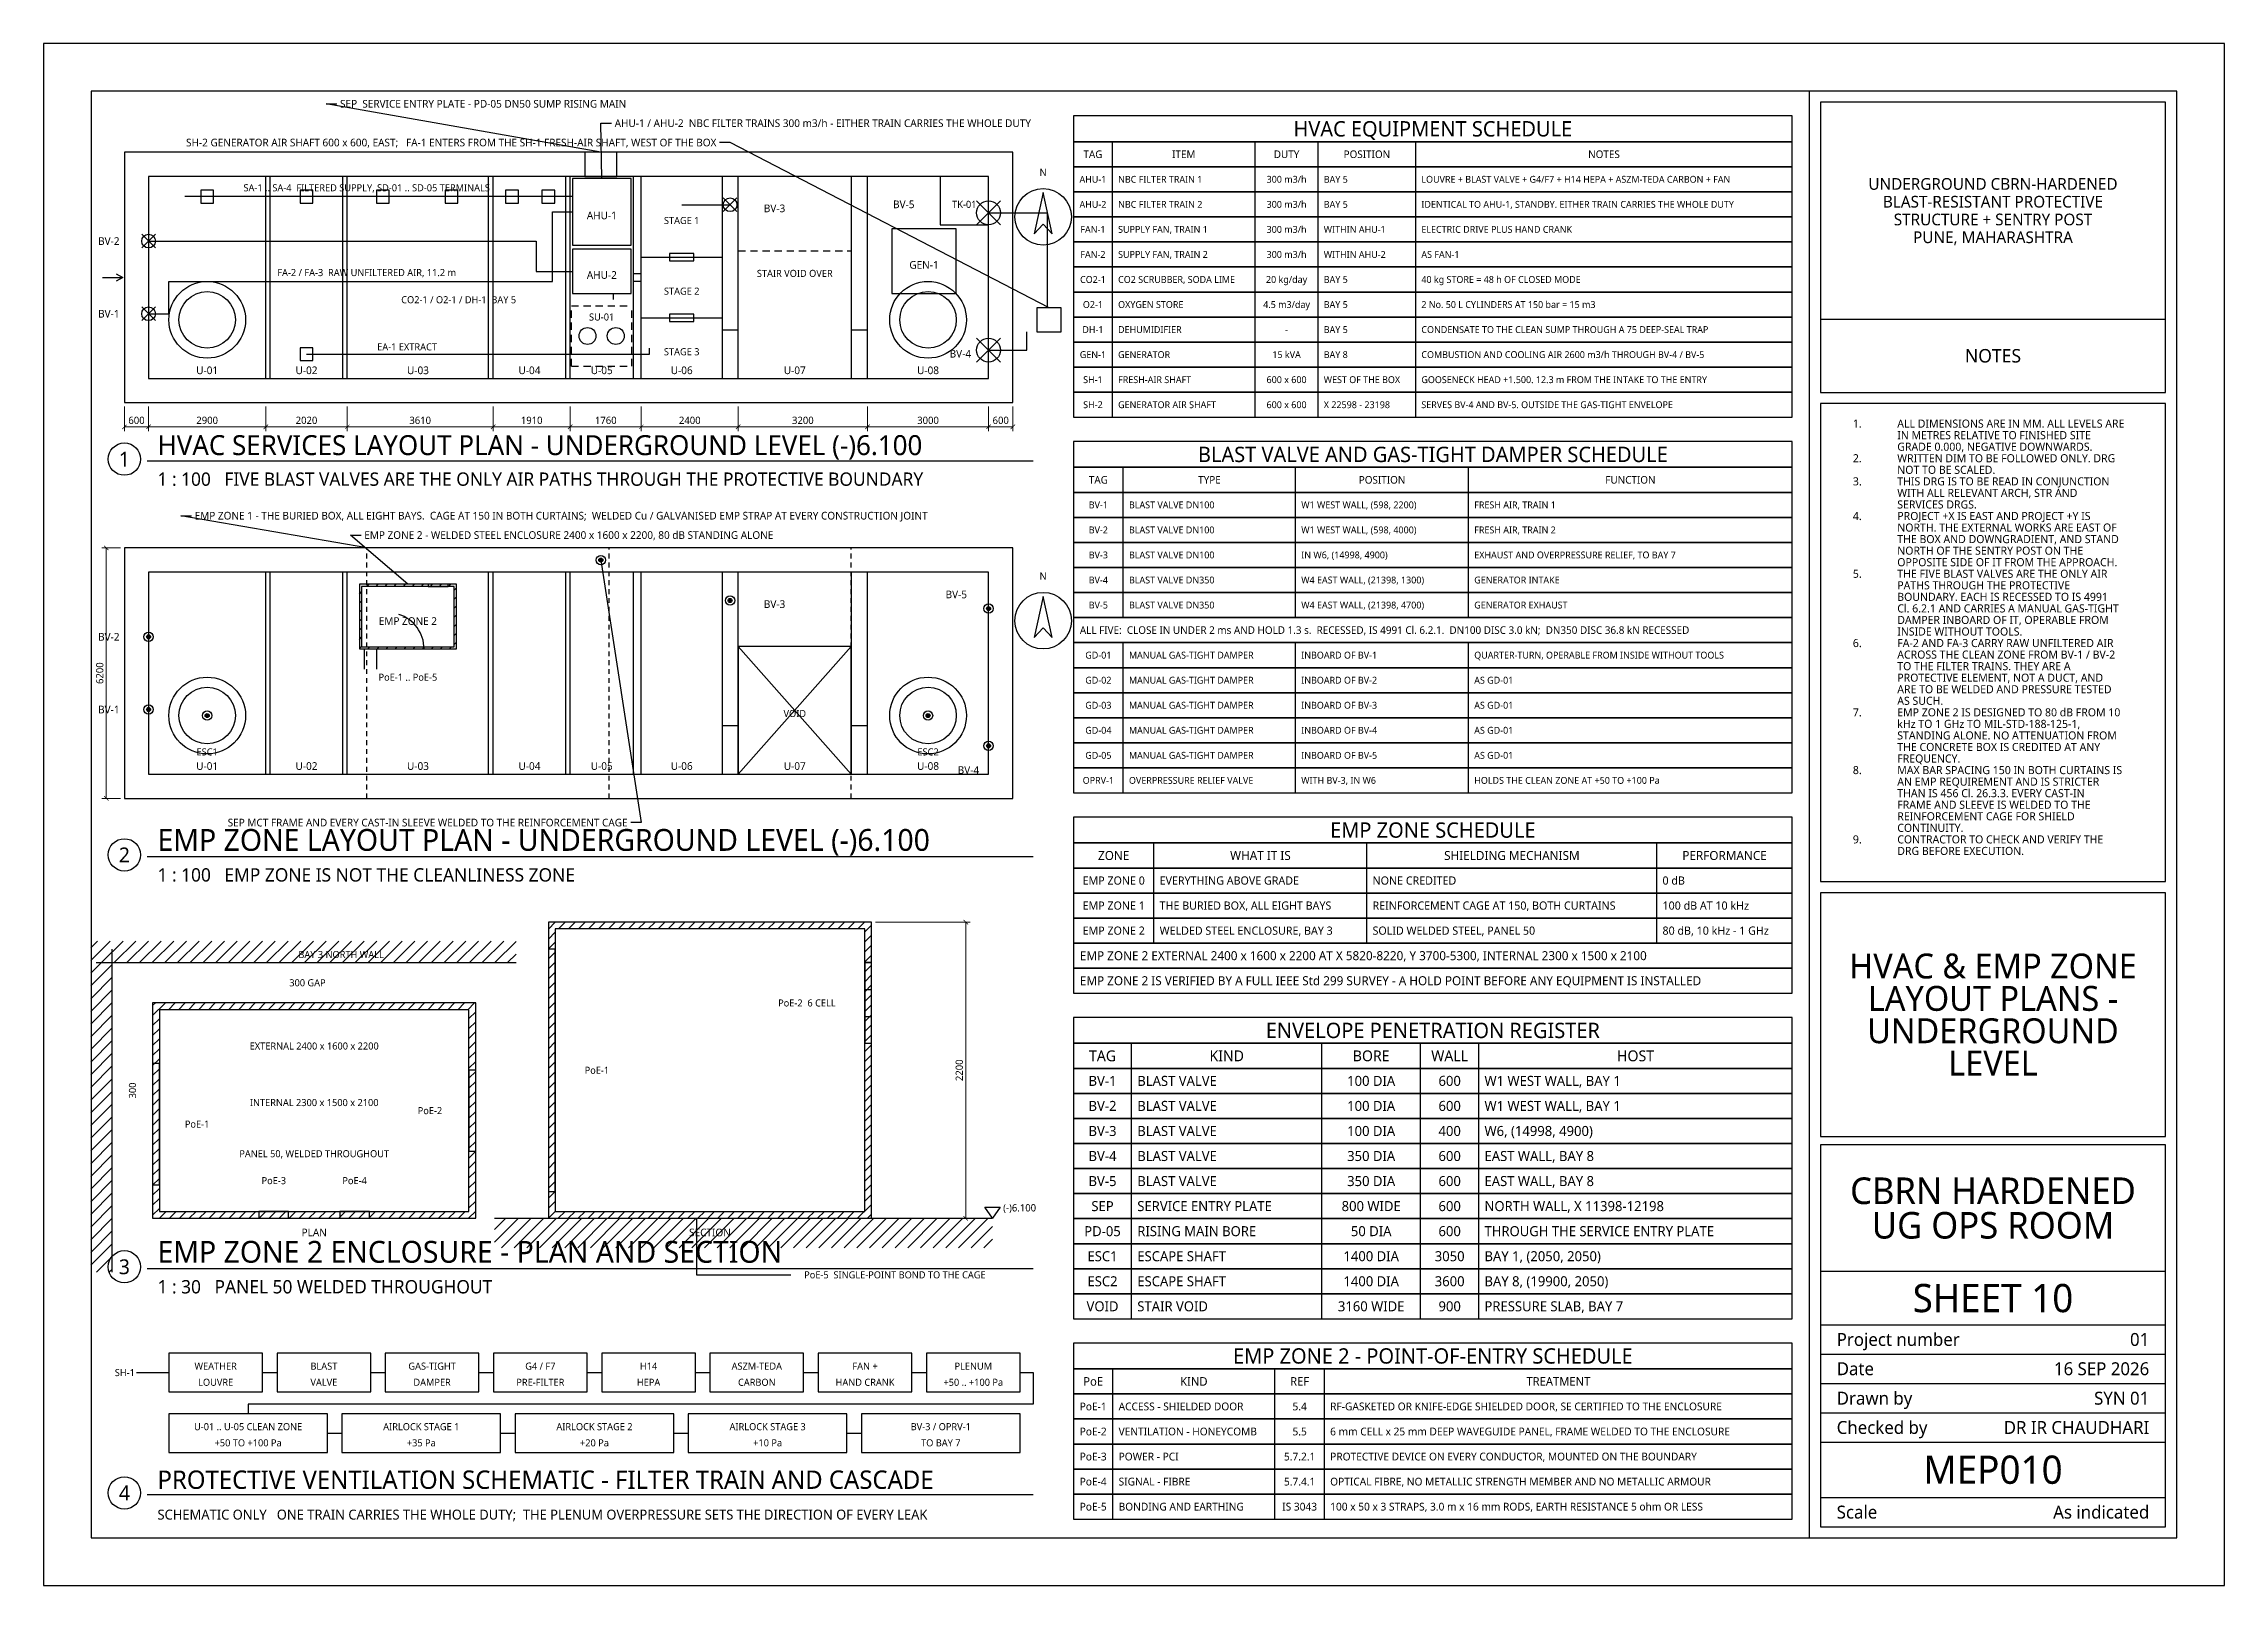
# Model space of a CAD drawing. Header units: millimetres. Extents: x 27 to 567, y 19 to 401.
import ezdxf
from ezdxf.enums import TextEntityAlignment as Align

# ---------------------------------------------------------------- set-up
doc = ezdxf.new("R2010")
doc.units = ezdxf.units.MM
for name, color, linetype in [('M-DUCT-EXTRACT', 5, 'Continuous'), ('M-DUCT-GEN', 8, 'Continuous'), ('M-DUCT-RAW', 1, 'Continuous'), ('M-DUCT-SUPPLY', 7, 'Continuous'), ('M-EMP-BOND', 5, 'Continuous'), ('M-EMP-Z1', 7, 'Continuous'), ('M-EMP-Z2', 1, 'Continuous'), ('M-EQUIP', 7, 'Continuous'), ('M-VALVE', 1, 'Continuous'), ('S-CALLOUT', 7, 'Continuous'), ('S-CENTER', 7, 'Continuous'), ('S-CONCRETE', 7, 'Continuous'), ('S-CONCRETE-THIN', 7, 'Continuous'), ('S-DIM', 7, 'Continuous'), ('S-HATCH', 8, 'Continuous'), ('S-HIDDEN', 8, 'Continuous'), ('S-LEVEL', 7, 'Continuous'), ('S-NOTE', 7, 'Continuous'), ('S-TABLE', 7, 'Continuous'), ('S-TEXT', 7, 'Continuous'), ('S-TITLE', 7, 'Continuous')]:
    doc.layers.add(name, color=color, linetype=linetype)
doc.styles.add('OpenSans', font='OpenSans-Regular.ttf')
doc.dimstyles.new('A2-DIM-S', dxfattribs={"dimtxt": 1.8, "dimasz": 1.1, "dimexe": 1.1, "dimexo": 1, "dimgap": 0.7, "dimtad": 1, "dimdec": 0, "dimtxsty": 'OpenSans', "dimblk": 'ARCHTICK', "dimcen": 2.5, "dimclrd": 7, "dimclre": 7, "dimclrt": 7, "dimazin": 3, "dimtfac": 1, "dimtmove": 0, "dimatfit": 3, "dimlwd": 13, "dimlwe": 13})

msp = doc.modelspace()

# ---------------------------------------------------------------- texts
at = {"layer": 'S-LEVEL', "style": 'OpenSans'}
msp.add_text('(-)6.100', height=1.8, dxfattribs=at).set_placement((264.6, 112.6), align=Align.MIDDLE_LEFT)
at = {"layer": 'S-NOTE', "style": 'OpenSans'}
for s, p in [('1.', (475, 305.8)), ('ALL DIMENSIONS ARE IN MM. ALL LEVELS ARE', (486, 305.8)), ('IN METRES RELATIVE TO FINISHED SITE', (486, 302.94)), ('2.', (475, 297.22)), ('WRITTEN DIM TO BE FOLLOWED ONLY. DRG', (486, 297.22)), ('GRADE 0.000, NEGATIVE DOWNWARDS.', (486, 300.08)), ('3.', (475, 291.5)), ('THIS DRG IS TO BE READ IN CONJUNCTION', (486, 291.5)), ('NOT TO BE SCALED.', (486, 294.36)), ('WITH ALL RELEVANT ARCH, STR AND', (486, 288.64)), ('SERVICES DRGS.', (486, 285.78)), ('4.', (475, 282.92)), ('PROJECT +X IS EAST AND PROJECT +Y IS', (486, 282.92)), ('NORTH. THE EXTERNAL WORKS ARE EAST OF', (486, 280.06)), ('THE BOX AND DOWNGRADIENT, AND STAND', (486, 277.2)), ('NORTH OF THE SENTRY POST ON THE', (486, 274.34)), ('5.', (475, 268.62)), ('THE FIVE BLAST VALVES ARE THE ONLY AIR', (486, 268.62)), ('OPPOSITE SIDE OF IT FROM THE APPROACH.', (486, 271.48)), ('PATHS THROUGH THE PROTECTIVE', (486, 265.76)), ('BOUNDARY. EACH IS RECESSED TO IS 4991', (486, 262.9)), ('Cl. 6.2.1 AND CARRIES A MANUAL GAS-TIGHT', (486, 260.04)), ('DAMPER INBOARD OF IT, OPERABLE FROM', (486, 257.18)), ('INSIDE WITHOUT TOOLS.', (486, 254.32)), ('6.', (475, 251.46)), ('ACROSS THE CLEAN ZONE FROM BV-1 / BV-2', (486, 248.6)), ('FA-2 AND FA-3 CARRY RAW UNFILTERED AIR', (486, 251.46)), ('TO THE FILTER TRAINS. THEY ARE A', (486, 245.74)), ('PROTECTIVE ELEMENT, NOT A DUCT, AND', (486, 242.88)), ('ARE TO BE WELDED AND PRESSURE TESTED', (486, 240.02)), ('AS SUCH.', (486, 237.16)), ('7.', (475, 234.3)), ('kHz TO 1 GHz TO MIL-STD-188-125-1,', (486, 231.44)), ('EMP ZONE 2 IS DESIGNED TO 80 dB FROM 10', (486, 234.3)), ('THE CONCRETE BOX IS CREDITED AT ANY', (486, 225.72)), ('STANDING ALONE. NO ATTENUATION FROM', (486, 228.58)), ('8.', (475, 220)), ('FREQUENCY.', (486, 222.86)), ('MAX BAR SPACING 150 IN BOTH CURTAINS IS', (486, 220)), ('AN EMP REQUIREMENT AND IS STRICTER', (486, 217.14)), ('THAN IS 456 Cl. 26.3.3. EVERY CAST-IN', (486, 214.28)), ('FRAME AND SLEEVE IS WELDED TO THE', (486, 211.42)), ('CONTINUITY.', (486, 205.7)), ('REINFORCEMENT CAGE FOR SHIELD', (486, 208.56)), ('9.', (475, 202.84)), ('CONTRACTOR TO CHECK AND VERIFY THE', (486, 202.84)), ('DRG BEFORE EXECUTION.', (486, 199.98))]:
    msp.add_text(s, height=2, dxfattribs=at).set_placement(p)
at = {"layer": 'S-TABLE', "style": 'OpenSans'}
for s, height, p in [('HVAC EQUIPMENT SCHEDULE', 3.8, (371, 379.8)), ('TAG', 1.88, (286.831, 373.499)), ('ITEM', 1.88, (309.319, 373.499)), ('DUTY', 1.88, (334.782, 373.499)), ('POSITION', 1.88, (354.672, 373.499)), ('NOTES', 1.88, (413.379, 373.499)), ('AHU-1', 1.7, (286.831, 367.297)), ('300 m3/h', 1.7, (334.782, 367.297)), ('AHU-2', 1.7, (286.831, 361.095)), ('300 m3/h', 1.7, (334.782, 361.095)), ('FAN-1', 1.7, (286.831, 354.893)), ('300 m3/h', 1.7, (334.782, 354.893)), ('FAN-2', 1.7, (286.831, 348.69)), ('300 m3/h', 1.7, (334.782, 348.69)), ('CO2-1', 1.7, (286.831, 342.488)), ('20 kg/day', 1.7, (334.782, 342.488)), ('O2-1', 1.7, (286.831, 336.286)), ('4.5 m3/day', 1.7, (334.782, 336.286)), ('DH-1', 1.7, (286.831, 330.084)), ('-', 1.7, (334.782, 330.084)), ('GEN-1', 1.7, (286.831, 323.882)), ('15 kVA', 1.7, (334.782, 323.882)), ('SH-1', 1.7, (286.831, 317.68)), ('600 x 600', 1.7, (334.782, 317.68)), ('SH-2', 1.7, (286.831, 311.478)), ('600 x 600', 1.7, (334.782, 311.478)), ('BLAST VALVE AND GAS-TIGHT DAMPER SCHEDULE', 3.8, (371, 299.177)), ('TAG', 1.88, (288.177, 292.876)), ('TYPE', 1.88, (315.682, 292.876)), ('POSITION', 1.88, (358.429, 292.876)), ('FUNCTION', 1.88, (419.924, 292.876)), ('BV-1', 1.7, (288.177, 286.673)), ('BV-2', 1.7, (288.177, 280.471)), ('BV-3', 1.7, (288.177, 274.269)), ('BV-4', 1.7, (288.177, 268.067)), ('BV-5', 1.7, (288.177, 261.865)), ('GD-01', 1.7, (288.177, 249.461)), ('GD-02', 1.7, (288.177, 243.259)), ('GD-03', 1.7, (288.177, 237.056)), ('GD-04', 1.7, (288.177, 230.854)), ('GD-05', 1.7, (288.177, 224.652)), ('OPRV-1', 1.7, (288.177, 218.45)), ('EMP ZONE SCHEDULE', 3.8, (371, 206.149)), ('ZONE', 2.23, (291.975, 199.848)), ('WHAT IT IS', 2.23, (328.31, 199.848)), ('SHIELDING MECHANISM', 2.23, (390.568, 199.848)), ('PERFORMANCE', 2.23, (443.233, 199.848)), ('EMP ZONE 0', 2.03, (291.975, 193.646)), ('EMP ZONE 1', 2.03, (291.975, 187.444)), ('EMP ZONE 2', 2.03, (291.975, 181.241)), ('ENVELOPE PENETRATION REGISTER', 3.8, (371, 156.536)), ('TAG', 2.6809, (289.207, 150.235)), ('KIND', 2.6809, (319.961, 150.235)), ('BORE', 2.6809, (355.731, 150.235)), ('WALL', 2.6809, (375.17, 150.235)), ('HOST', 2.6809, (421.194, 150.235)), ('BV-1', 2.4809, (289.207, 144.033)), ('100 DIA', 2.4809, (355.731, 144.033)), ('600', 2.4809, (375.17, 144.033)), ('BV-2', 2.4809, (289.207, 137.831)), ('100 DIA', 2.4809, (355.731, 137.831)), ('600', 2.4809, (375.17, 137.831)), ('BV-3', 2.4809, (289.207, 131.629)), ('100 DIA', 2.4809, (355.731, 131.629)), ('400', 2.4809, (375.17, 131.629)), ('BV-4', 2.4809, (289.207, 125.427)), ('350 DIA', 2.4809, (355.731, 125.427)), ('600', 2.4809, (375.17, 125.427)), ('BV-5', 2.4809, (289.207, 119.224)), ('350 DIA', 2.4809, (355.731, 119.224)), ('600', 2.4809, (375.17, 119.224)), ('SEP', 2.4809, (289.207, 113.022)), ('800 WIDE', 2.4809, (355.731, 113.022)), ('600', 2.4809, (375.17, 113.022)), ('PD-05', 2.4809, (289.207, 106.82)), ('50 DIA', 2.4809, (355.731, 106.82)), ('600', 2.4809, (375.17, 106.82)), ('ESC1', 2.4809, (289.207, 100.618)), ('1400 DIA', 2.4809, (355.731, 100.618)), ('3050', 2.4809, (375.17, 100.618)), ('ESC2', 2.4809, (289.207, 94.416)), ('1400 DIA', 2.4809, (355.731, 94.416)), ('3600', 2.4809, (375.17, 94.416)), ('VOID', 2.4809, (289.207, 88.214)), ('3160 WIDE', 2.4809, (355.731, 88.214)), ('900', 2.4809, (375.17, 88.214)), ('EMP ZONE 2 - POINT-OF-ENTRY SCHEDULE', 3.8, (371, 75.913)), ('PoE', 2.13, (286.894, 69.612)), ('KIND', 2.13, (311.824, 69.612)), ('REF', 2.13, (338.018, 69.612)), ('TREATMENT', 2.13, (402.088, 69.612)), ('PoE-1', 1.93, (286.894, 63.41)), ('5.4', 1.93, (338.018, 63.41)), ('PoE-2', 1.93, (286.894, 57.207)), ('5.5', 1.93, (338.018, 57.207)), ('PoE-3', 1.93, (286.894, 51.005)), ('5.7.2.1', 1.93, (338.018, 51.005)), ('PoE-4', 1.93, (286.894, 44.803)), ('5.7.4.1', 1.93, (338.018, 44.803)), ('PoE-5', 1.93, (286.894, 38.601)), ('IS 3043', 1.93, (338.018, 38.601))]:
    msp.add_text(s, height=height, dxfattribs=at).set_placement(p, align=Align.MIDDLE_CENTER)
for s, height, p in [('NBC FILTER TRAIN 1', 1.7, (293.061, 367.297)), ('BAY 5', 1.7, (343.987, 367.297)), ('LOUVRE + BLAST VALVE + G4/F7 + H14 HEPA + ASZM-TEDA CARBON + FAN', 1.7, (368.157, 367.297)), ('NBC FILTER TRAIN 2', 1.7, (293.061, 361.095)), ('BAY 5', 1.7, (343.987, 361.095)), ('IDENTICAL TO AHU-1, STANDBY. EITHER TRAIN CARRIES THE WHOLE DUTY', 1.7, (368.157, 361.095)), ('SUPPLY FAN, TRAIN 1', 1.7, (293.061, 354.893)), ('WITHIN AHU-1', 1.7, (343.987, 354.893)), ('ELECTRIC DRIVE PLUS HAND CRANK', 1.7, (368.157, 354.893)), ('SUPPLY FAN, TRAIN 2', 1.7, (293.061, 348.69)), ('WITHIN AHU-2', 1.7, (343.987, 348.69)), ('AS FAN-1', 1.7, (368.157, 348.69)), ('CO2 SCRUBBER, SODA LIME', 1.7, (293.061, 342.488)), ('BAY 5', 1.7, (343.987, 342.488)), ('40 kg STORE = 48 h OF CLOSED MODE', 1.7, (368.157, 342.488)), ('OXYGEN STORE', 1.7, (293.061, 336.286)), ('BAY 5', 1.7, (343.987, 336.286)), ('2 No. 50 L CYLINDERS AT 150 bar = 15 m3', 1.7, (368.157, 336.286)), ('DEHUMIDIFIER', 1.7, (293.061, 330.084)), ('BAY 5', 1.7, (343.987, 330.084)), ('CONDENSATE TO THE CLEAN SUMP THROUGH A 75 DEEP-SEAL TRAP', 1.7, (368.157, 330.084)), ('GENERATOR', 1.7, (293.061, 323.882)), ('BAY 8', 1.7, (343.987, 323.882)), ('COMBUSTION AND COOLING AIR 2600 m3/h THROUGH BV-4 / BV-5', 1.7, (368.157, 323.882)), ('FRESH-AIR SHAFT', 1.7, (293.061, 317.68)), ('WEST OF THE BOX', 1.7, (343.987, 317.68)), ('GOOSENECK HEAD +1.500. 12.3 m FROM THE INTAKE TO THE ENTRY', 1.7, (368.157, 317.68)), ('GENERATOR AIR SHAFT', 1.7, (293.061, 311.478)), ('X 22598 - 23198', 1.7, (343.987, 311.478)), ('SERVES BV-4 AND BV-5. OUTSIDE THE GAS-TIGHT ENVELOPE', 1.7, (368.157, 311.478)), ('BLAST VALVE DN100', 1.7, (295.754, 286.673)), ('W1 WEST WALL, (598, 2200)', 1.7, (338.41, 286.673)), ('FRESH AIR, TRAIN 1', 1.7, (381.247, 286.673)), ('BLAST VALVE DN100', 1.7, (295.754, 280.471)), ('W1 WEST WALL, (598, 4000)', 1.7, (338.41, 280.471)), ('FRESH AIR, TRAIN 2', 1.7, (381.247, 280.471)), ('BLAST VALVE DN100', 1.7, (295.754, 274.269)), ('IN W6, (14998, 4900)', 1.7, (338.41, 274.269)), ('EXHAUST AND OVERPRESSURE RELIEF, TO BAY 7', 1.7, (381.247, 274.269)), ('BLAST VALVE DN350', 1.7, (295.754, 268.067)), ('W4 EAST WALL, (21398, 1300)', 1.7, (338.41, 268.067)), ('GENERATOR INTAKE', 1.7, (381.247, 268.067)), ('BLAST VALVE DN350', 1.7, (295.754, 261.865)), ('W4 EAST WALL, (21398, 4700)', 1.7, (338.41, 261.865)), ('GENERATOR EXHAUST', 1.7, (381.247, 261.865)), ('ALL FIVE:  CLOSE IN UNDER 2 ms AND HOLD 1.3 s.  RECESSED, IS 4991 Cl. 6.2.1.  DN100 DISC 3.0 kN;  DN350 DISC 36.8 kN RECESSED', 1.88, (283.6, 255.663)), ('MANUAL GAS-TIGHT DAMPER', 1.7, (295.754, 249.461)), ('INBOARD OF BV-1', 1.7, (338.41, 249.461)), ('QUARTER-TURN, OPERABLE FROM INSIDE WITHOUT TOOLS', 1.7, (381.247, 249.461)), ('MANUAL GAS-TIGHT DAMPER', 1.7, (295.754, 243.259)), ('INBOARD OF BV-2', 1.7, (338.41, 243.259)), ('AS GD-01', 1.7, (381.247, 243.259)), ('MANUAL GAS-TIGHT DAMPER', 1.7, (295.754, 237.056)), ('INBOARD OF BV-3', 1.7, (338.41, 237.056)), ('AS GD-01', 1.7, (381.247, 237.056)), ('MANUAL GAS-TIGHT DAMPER', 1.7, (295.754, 230.854)), ('INBOARD OF BV-4', 1.7, (338.41, 230.854)), ('AS GD-01', 1.7, (381.247, 230.854)), ('MANUAL GAS-TIGHT DAMPER', 1.7, (295.754, 224.652)), ('INBOARD OF BV-5', 1.7, (338.41, 224.652)), ('AS GD-01', 1.7, (381.247, 224.652)), ('OVERPRESSURE RELIEF VALVE', 1.7, (295.754, 218.45)), ('WITH BV-3, IN W6', 1.7, (338.41, 218.45)), ('HOLDS THE CLEAN ZONE AT +50 TO +100 Pa', 1.7, (381.247, 218.45)), ('EVERYTHING ABOVE GRADE', 2.03, (303.35, 193.646)), ('NONE CREDITED', 2.03, (356.069, 193.646)), ('0 dB', 2.03, (427.866, 193.646)), ('THE BURIED BOX, ALL EIGHT BAYS', 2.03, (303.35, 187.444)), ('REINFORCEMENT CAGE AT 150, BOTH CURTAINS', 2.03, (356.069, 187.444)), ('100 dB AT 10 kHz', 2.03, (427.866, 187.444)), ('WELDED STEEL ENCLOSURE, BAY 3', 2.03, (303.35, 181.241)), ('SOLID WELDED STEEL, PANEL 50', 2.03, (356.069, 181.241)), ('80 dB, 10 kHz - 1 GHz', 2.03, (427.866, 181.241)), ('EMP ZONE 2 EXTERNAL 2400 x 1600 x 2200 AT X 5820-8220, Y 3700-5300, INTERNAL 2300 x 1500 x 2100', 2.23, (283.6, 175.039)), ('EMP ZONE 2 IS VERIFIED BY A FULL IEEE Std 299 SURVEY - A HOLD POINT BEFORE ANY EQUIPMENT IS INSTALLED', 2.23, (283.6, 168.837)), ('BLAST VALVE', 2.48085, (297.813, 144.033)), ('W1 WEST WALL, BAY 1', 2.48085, (383.787, 144.033)), ('BLAST VALVE', 2.48085, (297.813, 137.831)), ('W1 WEST WALL, BAY 1', 2.48085, (383.787, 137.831)), ('BLAST VALVE', 2.48085, (297.813, 131.629)), ('W6, (14998, 4900)', 2.48085, (383.787, 131.629)), ('BLAST VALVE', 2.48085, (297.813, 125.427)), ('EAST WALL, BAY 8', 2.48085, (383.787, 125.427)), ('BLAST VALVE', 2.48085, (297.813, 119.224)), ('EAST WALL, BAY 8', 2.48085, (383.787, 119.224)), ('SERVICE ENTRY PLATE', 2.48085, (297.813, 113.022)), ('NORTH WALL, X 11398-12198', 2.48085, (383.787, 113.022)), ('RISING MAIN BORE', 2.48085, (297.813, 106.82)), ('THROUGH THE SERVICE ENTRY PLATE', 2.48085, (383.787, 106.82)), ('ESCAPE SHAFT', 2.48085, (297.813, 100.618)), ('BAY 1, (2050, 2050)', 2.48085, (383.787, 100.618)), ('ESCAPE SHAFT', 2.48085, (297.813, 94.416)), ('BAY 8, (19900, 2050)', 2.48085, (383.787, 94.416)), ('STAIR VOID', 2.4809, (297.813, 88.214)), ('PRESSURE SLAB, BAY 7', 2.48085, (383.787, 88.214)), ('ACCESS - SHIELDED DOOR', 1.93, (293.188, 63.41)), ('RF-GASKETED OR KNIFE-EDGE SHIELDED DOOR, SE CERTIFIED TO THE ENCLOSURE', 1.93, (345.575, 63.41)), ('VENTILATION - HONEYCOMB', 1.93, (293.188, 57.207)), ('6 mm CELL x 25 mm DEEP WAVEGUIDE PANEL, FRAME WELDED TO THE ENCLOSURE', 1.93, (345.575, 57.207)), ('POWER - PCI', 1.93, (293.188, 51.005)), ('PROTECTIVE DEVICE ON EVERY CONDUCTOR, MOUNTED ON THE BOUNDARY', 1.93, (345.575, 51.005)), ('SIGNAL - FIBRE', 1.93, (293.188, 44.803)), ('OPTICAL FIBRE, NO METALLIC STRENGTH MEMBER AND NO METALLIC ARMOUR', 1.93, (345.575, 44.803)), ('BONDING AND EARTHING', 1.93, (293.188, 38.601)), ('100 x 50 x 3 STRAPS, 3.0 m x 16 mm RODS, EARTH RESISTANCE 5 ohm OR LESS', 1.93, (345.575, 38.601))]:
    msp.add_text(s, height=height, dxfattribs=at).set_placement(p, align=Align.MIDDLE_LEFT)
at = {"layer": 'S-TEXT', "style": 'OpenSans'}
for s, height, p in [('SEP  SERVICE ENTRY PLATE - PD-05 DN50 SUMP RISING MAIN', 1.9, (100.4, 386)), ('AHU-1 / AHU-2  NBC FILTER TRAINS 300 m3/h - EITHER TRAIN CARRIES THE WHOLE DUTY', 1.9, (168.4, 381.2)), ('EMP ZONE 1 - THE BURIED BOX, ALL EIGHT BAYS.  CAGE AT 150 IN BOTH CURTAINS;  WELDED Cu / GALVANISED EMP STRAP AT EVERY CONSTRUCTION JOINT', 1.9, (64.4, 284)), ('EMP ZONE 2 - WELDED STEEL ENCLOSURE 2400 x 1600 x 2200, 80 dB STANDING ALONE', 1.9, (106.4, 279.2)), ('PoE-5  SINGLE-POINT BOND TO THE CAGE', 1.75, (215.333, 96))]:
    msp.add_text(s, height=height, dxfattribs=at).set_placement(p, align=Align.MIDDLE_LEFT)
for s, height, p in [('SH-2 GENERATOR AIR SHAFT 600 x 600, EAST;   FA-1 ENTERS FROM THE SH-1 FRESH-AIR SHAFT, WEST OF THE BOX', 1.9, (193.6, 376.4)), ('BV-2', 1.9, (45.8, 352)), ('BV-1', 1.9, (45.8, 334)), ('BV-2', 1.9, (45.8, 254)), ('BV-1', 1.9, (45.8, 236)), ('SEP MCT FRAME AND EVERY CAST-IN SLEEVE WELDED TO THE REINFORCEMENT CAGE', 1.9, (171.6, 208)), ('SH-1', 1.75, (49.6, 71.8))]:
    msp.add_text(s, height=height, dxfattribs=at).set_placement(p, align=Align.MIDDLE_RIGHT)
for s, height, p in [('SA-1 .. SA-4  FILTERED SUPPLY, SD-01 .. SD-05 TERMINALS', 1.75, (107, 365.2)), ('BV-5', 1.9, (240, 361.1)), ('TK-01', 1.75, (254.98, 361.1)), ('AHU-1', 1.9, (165.23, 358.35)), ('STAGE 1', 1.75, (185, 357.1)), ('BV-3', 1.9, (208, 360.1)), ('GEN-1', 1.9, (245, 346.1)), ('FA-2 / FA-3  RAW UNFILTERED AIR, 11.2 m', 1.75, (107, 344.2)), ('AHU-2', 1.9, (165.23, 343.6)), ('STAGE 2', 1.75, (185, 339.6)), ('STAIR VOID OVER', 1.75, (213, 344)), ('SU-01', 1.75, (165.18, 333.2)), ('EA-1 EXTRACT', 1.75, (117, 325.8)), ('STAGE 3', 1.75, (185, 324.6)), ('BV-4', 1.9, (254, 324.1)), ('U-01', 1.9, (67.5, 320)), ('U-02', 1.9, (92.1, 320)), ('U-03', 1.9, (119.7, 320)), ('U-04', 1.9, (147.3, 320)), ('U-05', 1.9, (165.2, 320)), ('U-06', 1.9, (185, 320)), ('U-07', 1.9, (213, 320)), ('U-08', 1.9, (246, 320)), ('BV-5', 1.9, (253, 264.5)), ('BV-3', 1.9, (208, 262.1)), ('EMP ZONE 2', 1.9, (117.2, 257.9)), ('PoE-1 .. PoE-5', 1.75, (117.2, 244)), ('VOID', 1.75, (213, 235)), ('U-01', 1.9, (67.5, 222)), ('ESC1', 1.75, (67.5, 225.5)), ('U-02', 1.9, (92.1, 222)), ('U-03', 1.9, (119.7, 222)), ('U-04', 1.9, (147.3, 222)), ('U-05', 1.9, (165.2, 222)), ('U-06', 1.9, (185, 222)), ('U-07', 1.9, (213, 222)), ('U-08', 1.9, (246, 222)), ('ESC2', 1.75, (246, 225.5)), ('BV-4', 1.9, (256, 221)), ('BAY 3 NORTH WALL', 1.75, (100.667, 175.333)), ('300 GAP', 1.75, (92.333, 168.333)), ('PoE-2  6 CELL', 1.75, (216, 163.333)), ('EXTERNAL 2400 x 1600 x 2200', 1.75, (94, 152.667)), ('PoE-1', 1.75, (164, 146.667)), ('INTERNAL 2300 x 1500 x 2100', 1.75, (94, 138.667)), ('PoE-2', 1.75, (122.667, 136.667)), ('PoE-1', 1.75, (65, 133.333)), ('PANEL 50, WELDED THROUGHOUT', 1.75, (94, 126)), ('PoE-3', 1.75, (84, 119.333)), ('PoE-4', 1.75, (104, 119.333)), ('PLAN', 1.9, (94, 106.5)), ('SECTION', 1.9, (192, 106.5)), ('WEATHER', 1.75, (69.6, 73.4)), ('LOUVRE', 1.75, (69.6, 69.4)), ('VALVE', 1.75, (96.4, 69.4)), ('BLAST', 1.75, (96.4, 73.4)), ('GAS-TIGHT', 1.75, (123.2, 73.4)), ('DAMPER', 1.75, (123.2, 69.4)), ('PRE-FILTER', 1.75, (150, 69.4)), ('G4 / F7', 1.75, (150, 73.4)), ('HEPA', 1.75, (176.8, 69.4)), ('H14', 1.75, (176.8, 73.4)), ('ASZM-TEDA', 1.75, (203.6, 73.4)), ('CARBON', 1.75, (203.6, 69.4)), ('HAND CRANK', 1.75, (230.4, 69.4)), ('FAN +', 1.75, (230.4, 73.4)), ('+50 .. +100 Pa', 1.75, (257.2, 69.4)), ('PLENUM', 1.75, (257.2, 73.4)), ('U-01 .. U-05 CLEAN ZONE', 1.75, (77.64, 58.4)), ('+50 TO +100 Pa', 1.75, (77.64, 54.4)), ('AIRLOCK STAGE 1', 1.75, (120.52, 58.4)), ('+35 Pa', 1.75, (120.52, 54.4)), ('AIRLOCK STAGE 2', 1.75, (163.4, 58.4)), ('+20 Pa', 1.75, (163.4, 54.4)), ('AIRLOCK STAGE 3', 1.75, (206.28, 58.4)), ('+10 Pa', 1.75, (206.28, 54.4)), ('BV-3 / OPRV-1', 1.75, (249.16, 58.4)), ('TO BAY 7', 1.75, (249.16, 54.4))]:
    msp.add_text(s, height=height, dxfattribs=at).set_placement(p, align=Align.MIDDLE_CENTER)
msp.add_text('CO2-1 / O2-1 / DH-1  BAY 5', height=1.75, dxfattribs=at).set_placement((144, 336.6), align=Align.RIGHT)
for s, height, p in [('1 : 100   FIVE BLAST VALVES ARE THE ONLY AIR PATHS THROUGH THE PROTECTIVE BOUNDARY', 3.2976, (55.2, 291.4)), ('1 : 100   EMP ZONE IS NOT THE CLEANLINESS ZONE', 3.3, (55.2, 193.4)), ('1 : 30   PANEL 50 WELDED THROUGHOUT', 3.3, (55.2, 91.4)), ('SCHEMATIC ONLY   ONE TRAIN CARRIES THE WHOLE DUTY;  THE PLENUM OVERPRESSURE SETS THE DIRECTION OF EVERY LEAK', 2.45864, (55.2, 35.4))]:
    msp.add_text(s, height=height, dxfattribs=at).set_placement(p)
msp.add_text('300', height=1.75, rotation=90, dxfattribs=at).set_placement((49, 141.667), align=Align.MIDDLE_CENTER)
at = {"layer": 'S-TITLE', "style": 'OpenSans'}
for p in [(274.5, 367.6), (274.5, 267.6)]:
    msp.add_text('N', height=1.8, dxfattribs=at).set_placement(p, align=Align.BOTTOM_CENTER)
for s, height, p in [('UNDERGROUND CBRN-HARDENED', 2.9, (509.7, 366.15)), ('BLAST-RESISTANT PROTECTIVE', 2.9, (509.7, 361.75)), ('STRUCTURE + SENTRY POST', 2.9, (509.7, 357.35)), ('PUNE, MAHARASHTRA', 2.9, (509.7, 352.95)), ('NOTES', 3.335, (509.7, 323.6)), ('1', 3.672, (47, 298)), ('2', 3.672, (47, 200)), ('HVAC & EMP ZONE', 6.16872, (509.7, 172.479)), ('LAYOUT PLANS -', 6.16872, (509.7, 164.46)), ('UNDERGROUND', 6.16872, (509.7, 156.44)), ('LEVEL', 6.1687, (509.7, 148.421)), ('CBRN HARDENED', 6.58, (509.7, 116.827)), ('UG OPS ROOM', 6.58, (509.7, 108.273)), ('3', 3.672, (47, 98)), ('SHEET 10', 7, (509.7, 90.25)), ('MEP010', 7, (509.7, 47.75)), ('4', 3.672, (47, 42))]:
    msp.add_text(s, height=height, dxfattribs=at).set_placement(p, align=Align.MIDDLE_CENTER)
for s, height, p in [('HVAC SERVICES LAYOUT PLAN - UNDERGROUND LEVEL (-)6.100', 4.93388, (55.2, 299)), ('EMP ZONE LAYOUT PLAN - UNDERGROUND LEVEL (-)6.100', 5.4, (55.2, 201)), ('EMP ZONE 2 ENCLOSURE - PLAN AND SECTION', 5.4, (55.2, 99)), ('PROTECTIVE VENTILATION SCHEMATIC - FILTER TRAIN AND CASCADE', 4.54763, (55.2, 43))]:
    msp.add_text(s, height=height, dxfattribs=at).set_placement(p)
for s, p in [('Project number', (471, 80)), ('Date', (471, 72.75)), ('Drawn by', (471, 65.45)), ('Checked by', (471, 58.2)), ('Scale', (471, 37.25))]:
    msp.add_text(s, height=3.2, dxfattribs=at).set_placement(p, align=Align.MIDDLE_LEFT)
for s, p in [('01', (548.4, 80)), ('16 SEP 2026', (548.4, 72.75)), ('SYN 01', (548.4, 65.45)), ('DR IR CHAUDHARI', (548.4, 58.2)), ('As indicated', (548.4, 37.25))]:
    msp.add_text(s, height=3.2, dxfattribs=at).set_placement(p, align=Align.MIDDLE_RIGHT)

# ---------------------------------------------------------------- blocks, each defined once
blk = doc.blocks.new('A2-NORTH')
at = {"layer": 'S-TITLE'}
blk.add_lwpolyline([(0, 6), (-2.2, -4.2), (0, -1.8), (2.2, -4.2)], close=True, dxfattribs=at)
blk.add_circle((0, 0), 7, dxfattribs=at)
blk = doc.blocks.new('_ARCHTICK')
at = {"color": 0, "linetype": 'BYBLOCK', "const_width": 0.15}
blk.add_lwpolyline([(-0.5, -0.5), (0.5, 0.5)], dxfattribs=at)
blk = doc.blocks.new('A2-LEVEL')
at = {"layer": 'S-LEVEL'}
blk.add_lwpolyline([(0, 0), (-1.9, 2.8), (1.9, 2.8)], close=True, dxfattribs=at)

# ---------------------------------------------------------------- dimensions: what is measured, and where the dimension line sits
at = {"layer": 'S-DIM'}
for base, p1, p2 in [((47, 306), (47, 312), (53, 312)), ((53, 306), (53, 312), (82, 312)), ((82, 306), (82, 312), (102.2, 312)), ((102.2, 306), (102.2, 312), (138.3, 312)), ((138.3, 306), (138.3, 312), (157.4, 312)), ((157.4, 306), (157.4, 312), (175, 312)), ((175, 306), (175, 312), (199, 312)), ((199, 306), (199, 312), (231, 312)), ((231, 306), (231, 312), (261, 312)), ((261, 306), (261, 312), (267, 312))]:
    msp.add_linear_dim(base=base, p1=p1, p2=p2, dimstyle='A2-DIM-S', override={"dimlfac": 100}, dxfattribs=at).render()
for base, p1, p2, override in [((42.5, 214), (47, 214), (47, 276), {"dimlfac": 100}), ((255.333, 110), (232, 110), (232, 183.333), {"dimlfac": 30})]:
    msp.add_linear_dim(base=base, p1=p1, p2=p2, angle=90, dimstyle='A2-DIM-S', override=override, dxfattribs=at).render()

# ---------------------------------------------------------------- hatches: boundary and pattern name
at = {"layer": 'M-EMP-Z2'}
for points in [[(165.48, 273), (165.442, 273.191), (165.334, 273.354), (165.171, 273.462), (164.98, 273.5), (164.789, 273.462), (164.626, 273.354), (164.518, 273.191), (164.48, 273), (164.518, 272.809), (164.626, 272.646), (164.789, 272.538), (164.98, 272.5), (165.171, 272.538), (165.334, 272.646), (165.442, 272.809)], [(197.48, 263), (197.442, 263.191), (197.334, 263.354), (197.171, 263.462), (196.98, 263.5), (196.789, 263.462), (196.626, 263.354), (196.518, 263.191), (196.48, 263), (196.518, 262.809), (196.626, 262.646), (196.789, 262.538), (196.98, 262.5), (197.171, 262.538), (197.334, 262.646), (197.442, 262.809)], [(261.48, 261), (261.442, 261.191), (261.334, 261.354), (261.171, 261.462), (260.98, 261.5), (260.789, 261.462), (260.626, 261.354), (260.518, 261.191), (260.48, 261), (260.518, 260.809), (260.626, 260.646), (260.789, 260.538), (260.98, 260.5), (261.171, 260.538), (261.334, 260.646), (261.442, 260.809)], [(53.48, 254), (53.442, 254.191), (53.334, 254.354), (53.171, 254.462), (52.98, 254.5), (52.789, 254.462), (52.626, 254.354), (52.518, 254.191), (52.48, 254), (52.518, 253.809), (52.626, 253.646), (52.789, 253.538), (52.98, 253.5), (53.171, 253.538), (53.334, 253.646), (53.442, 253.809)], [(53.48, 236), (53.442, 236.191), (53.334, 236.354), (53.171, 236.462), (52.98, 236.5), (52.789, 236.462), (52.626, 236.354), (52.518, 236.191), (52.48, 236), (52.518, 235.809), (52.626, 235.646), (52.789, 235.538), (52.98, 235.5), (53.171, 235.538), (53.334, 235.646), (53.442, 235.809)], [(68, 234.5), (67.962, 234.691), (67.854, 234.854), (67.691, 234.962), (67.5, 235), (67.309, 234.962), (67.146, 234.854), (67.038, 234.691), (67, 234.5), (67.038, 234.309), (67.146, 234.146), (67.309, 234.038), (67.5, 234), (67.691, 234.038), (67.854, 234.146), (67.962, 234.309)], [(246.5, 234.5), (246.462, 234.691), (246.354, 234.854), (246.191, 234.962), (246, 235), (245.809, 234.962), (245.646, 234.854), (245.538, 234.691), (245.5, 234.5), (245.538, 234.309), (245.646, 234.146), (245.809, 234.038), (246, 234), (246.191, 234.038), (246.354, 234.146), (246.462, 234.309)], [(261.48, 227), (261.442, 227.191), (261.334, 227.354), (261.171, 227.462), (260.98, 227.5), (260.789, 227.462), (260.626, 227.354), (260.518, 227.191), (260.48, 227), (260.518, 226.809), (260.626, 226.646), (260.789, 226.538), (260.98, 226.5), (261.171, 226.538), (261.334, 226.646), (261.442, 226.809)]]:
    msp.add_hatch(color=1, dxfattribs=at).paths.add_polyline_path(points)
at = {"layer": 'S-HATCH'}
h = msp.add_hatch(dxfattribs=at)
h.set_pattern_fill('ANSI31', scale=0.5)
h.paths.add_polyline_path([(105.2, 251), (129.2, 251), (129.2, 267), (105.2, 267)])
h.paths.add_polyline_path([(105.7, 251.5), (128.7, 251.5), (128.7, 266.5), (105.7, 266.5)], flags=16)
h = msp.add_hatch(dxfattribs=at)
h.set_pattern_fill('ANSI31', scale=0.7)
h.paths.add_polyline_path([(38.667, 96.667), (44, 96.667), (44, 178.667), (38.667, 178.667)])
h = msp.add_hatch(dxfattribs=at)
h.set_pattern_fill('ANSI31', scale=0.7)
h.paths.add_polyline_path([(40, 173.333), (144, 173.333), (144, 178.667), (40, 178.667)])
h = msp.add_hatch(dxfattribs=at)
h.set_pattern_fill('ANSI31', scale=0.55)
h.paths.add_polyline_path([(152, 110), (232, 110), (232, 183.333), (152, 183.333)])
h.paths.add_polyline_path([(153.667, 111.667), (230.333, 111.667), (230.333, 181.667), (153.667, 181.667)], flags=16)
h = msp.add_hatch(dxfattribs=at)
h.set_pattern_fill('ANSI31', scale=0.55)
h.paths.add_polyline_path([(54, 110), (134, 110), (134, 163.333), (54, 163.333)])
h.paths.add_polyline_path([(55.667, 111.667), (132.333, 111.667), (132.333, 161.667), (55.667, 161.667)], flags=16)
h = msp.add_hatch(dxfattribs=at)
h.set_pattern_fill('ANSI31', scale=0.7)
h.paths.add_polyline_path([(138.667, 110), (262, 110), (262, 102.667), (138.667, 102.667)])

# ---------------------------------------------------------------- linework, layer by layer
at = {"layer": 'M-DUCT-EXTRACT'}
for p, q in [((97.28, 56.8), (100.88, 56.8)), ((140.16, 56.8), (143.76, 56.8)), ((183.04, 56.8), (186.64, 56.8)), ((225.92, 56.8), (229.52, 56.8))]:
    msp.add_line(p, q, dxfattribs=at)
for points in [[(185, 361), (196.98, 361)], [(92.1, 324), (177, 324), (177, 325.5)]]:
    msp.add_lwpolyline(points, dxfattribs=at)
msp.add_lwpolyline([(90.5, 322.4), (93.7, 322.4), (93.7, 325.6), (90.5, 325.6)], close=True, dxfattribs=at)
at = {"layer": 'M-DUCT-GEN'}
for points in [[(260.98, 359), (275.5, 359), (275.5, 335.5)], [(260.98, 325), (270.5, 325), (270.5, 329.5)]]:
    msp.add_lwpolyline(points, dxfattribs=at)
msp.add_lwpolyline([(272.98, 329.5), (278.98, 329.5), (278.98, 335.5), (272.98, 335.5)], close=True, dxfattribs=at)
at = {"layer": 'M-DUCT-RAW'}
for p, q in [((41.6, 343), (46.6, 343)), ((50, 71.8), (58, 71.8))]:
    msp.add_line(p, q, dxfattribs=at)
for points in [[(52.98, 334), (58, 334), (58, 342), (153, 342), (153, 359.25), (157.98, 359.25)], [(52.98, 352), (149, 352), (149, 344.5), (157.98, 344.5)], [(45, 343.9), (46.6, 343), (45, 342.1)]]:
    msp.add_lwpolyline(points, dxfattribs=at)
at = {"layer": 'M-DUCT-SUPPLY'}
for p, q in [((81.2, 71.8), (84.8, 71.8)), ((108, 71.8), (111.6, 71.8)), ((134.8, 71.8), (138.4, 71.8)), ((161.6, 71.8), (165.2, 71.8)), ((188.4, 71.8), (192, 71.8)), ((215.2, 71.8), (218.8, 71.8)), ((242, 71.8), (245.6, 71.8))]:
    msp.add_line(p, q, dxfattribs=at)
for points in [[(157.98, 363), (62, 363)], [(168, 339), (168, 337.5)], [(268.8, 71.8), (272, 71.8), (272, 64), (77.64, 64), (77.64, 61.6)]]:
    msp.add_lwpolyline(points, dxfattribs=at)
for points in [[(65.9, 361.4), (69.1, 361.4), (69.1, 364.6), (65.9, 364.6)], [(90.5, 361.4), (93.7, 361.4), (93.7, 364.6), (90.5, 364.6)], [(109.4, 361.4), (112.6, 361.4), (112.6, 364.6), (109.4, 364.6)], [(126.4, 361.4), (129.6, 361.4), (129.6, 364.6), (126.4, 364.6)], [(141.4, 361.4), (144.6, 361.4), (144.6, 364.6), (141.4, 364.6)], [(150.4, 361.4), (153.6, 361.4), (153.6, 364.6), (150.4, 364.6)], [(182, 347.1), (188, 347.1), (188, 348.9), (182, 348.9)], [(173, 342.1), (175, 342.1), (175, 343.9), (173, 343.9)], [(182, 332.1), (188, 332.1), (188, 333.9), (182, 333.9)]]:
    msp.add_lwpolyline(points, close=True, dxfattribs=at)
at = {"layer": 'M-EMP-BOND'}
for p, q in [((107, 275.6), (107, 276)), ((167, 275.6), (167, 276)), ((227, 275.6), (227, 276)), ((107, 273.4), (107, 274.6)), ((107, 271.2), (107, 272.4)), ((107, 269), (107, 270.2)), ((167, 273.4), (167, 274.6)), ((167, 271.2), (167, 272.4)), ((167, 269), (167, 270.2)), ((227, 273.4), (227, 274.6)), ((227, 271.2), (227, 272.4)), ((227, 269), (227, 270.2)), ((107, 266.8), (107, 268)), ((107, 264.6), (107, 265.8)), ((167, 266.8), (167, 268)), ((167, 264.6), (167, 265.8)), ((227, 266.8), (227, 268)), ((227, 264.6), (227, 265.8)), ((107, 262.4), (107, 263.6)), ((107, 260.2), (107, 261.4)), ((167, 262.4), (167, 263.6)), ((167, 260.2), (167, 261.4)), ((227, 262.4), (227, 263.6)), ((227, 260.2), (227, 261.4)), ((107, 258), (107, 259.2)), ((107, 255.8), (107, 257)), ((107, 253.6), (107, 254.8)), ((167, 258), (167, 259.2)), ((167, 255.8), (167, 257)), ((167, 253.6), (167, 254.8)), ((227, 258), (227, 259.2)), ((227, 255.8), (227, 257)), ((227, 253.6), (227, 254.8)), ((106.4, 251), (106.4, 246)), ((107, 251.4), (107, 252.6)), ((107, 249.2), (107, 250.4)), ((109.4, 251), (109.4, 246)), ((112.2, 251), (121.2, 251)), ((167, 251.4), (167, 252.6)), ((167, 249.2), (167, 250.4)), ((227, 251.4), (227, 252.6)), ((227, 249.2), (227, 250.4)), ((107, 247), (107, 248.2)), ((107, 244.8), (107, 246)), ((107, 242.6), (107, 243.8)), ((167, 247), (167, 248.2)), ((167, 244.8), (167, 246)), ((167, 242.6), (167, 243.8)), ((227, 247), (227, 248.2)), ((227, 244.8), (227, 246)), ((227, 242.6), (227, 243.8)), ((107, 240.4), (107, 241.6)), ((107, 238.2), (107, 239.4)), ((167, 240.4), (167, 241.6)), ((167, 238.2), (167, 239.4)), ((227, 240.4), (227, 241.6)), ((227, 238.2), (227, 239.4)), ((107, 236), (107, 237.2)), ((107, 233.8), (107, 235)), ((107, 231.6), (107, 232.8)), ((167, 236), (167, 237.2)), ((167, 233.8), (167, 235)), ((167, 231.6), (167, 232.8)), ((227, 236), (227, 237.2)), ((227, 233.8), (227, 235)), ((227, 231.6), (227, 232.8)), ((107, 229.4), (107, 230.6)), ((107, 227.2), (107, 228.4)), ((167, 229.4), (167, 230.6)), ((167, 227.2), (167, 228.4)), ((227, 229.4), (227, 230.6)), ((227, 227.2), (227, 228.4)), ((107, 225), (107, 226.2)), ((107, 222.8), (107, 224)), ((107, 220.6), (107, 221.8)), ((167, 225), (167, 226.2)), ((167, 222.8), (167, 224)), ((167, 220.6), (167, 221.8)), ((227, 225), (227, 226.2)), ((227, 222.8), (227, 224)), ((227, 220.6), (227, 221.8)), ((107, 218.4), (107, 219.6)), ((107, 216.2), (107, 217.4)), ((167, 218.4), (167, 219.6)), ((167, 216.2), (167, 217.4)), ((227, 218.4), (227, 219.6)), ((227, 216.2), (227, 217.4)), ((107, 214), (107, 215.2)), ((167, 214), (167, 215.2)), ((227, 214), (227, 215.2)), ((230.333, 173.333), (232, 173.333)), ((230.333, 166.667), (232, 166.667)), ((230.333, 160), (232, 160)), ((230.333, 153.333), (232, 153.333))]:
    msp.add_line(p, q, dxfattribs=at)
for points in [[(122.2, 266.5), (127.2, 266.5), (127.2, 267), (122.2, 267)], [(152, 116.667), (153.667, 116.667), (153.667, 176.667), (152, 176.667)], [(230.333, 153.333), (232, 153.333), (232, 173.333), (230.333, 173.333)], [(54, 118.333), (55.667, 118.333), (55.667, 148.333), (54, 148.333)], [(132.333, 126.667), (134, 126.667), (134, 146.667), (132.333, 146.667)], [(80.333, 110), (87.667, 110), (87.667, 111.667), (80.333, 111.667)], [(100.333, 110), (107.667, 110), (107.667, 111.667), (100.333, 111.667)]]:
    msp.add_lwpolyline(points, close=True, dxfattribs=at)
msp.add_lwpolyline([(188.667, 110), (188.667, 96), (212, 96)], dxfattribs=at)
msp.add_arc((112.2, 251), 9, 0, 72, dxfattribs=at)
at = {"layer": 'M-EMP-Z1'}
msp.add_lwpolyline([(47, 214), (267, 214), (267, 276), (47, 276)], close=True, dxfattribs=at)
at = {"layer": 'M-EMP-Z2'}
for points in [[(105.2, 251), (129.2, 251), (129.2, 267), (105.2, 267)], [(105.7, 251.5), (128.7, 251.5), (128.7, 266.5), (105.7, 266.5)], [(199, 220), (227, 220), (227, 251.6), (199, 251.6)], [(152, 110), (232, 110), (232, 183.333), (152, 183.333)], [(153.667, 111.667), (230.333, 111.667), (230.333, 181.667), (153.667, 181.667)], [(54, 110), (134, 110), (134, 163.333), (54, 163.333)], [(55.667, 111.667), (132.333, 111.667), (132.333, 161.667), (55.667, 161.667)]]:
    msp.add_lwpolyline(points, close=True, dxfattribs=at)
for centre, radius in [((164.98, 273), 1.15), ((164.98, 273), 0.5), ((196.98, 263), 1.15), ((196.98, 263), 0.5), ((260.98, 261), 1.15), ((260.98, 261), 0.5), ((52.98, 254), 1.15), ((52.98, 254), 0.5), ((52.98, 236), 1.15), ((52.98, 236), 0.5), ((67.5, 234.5), 1.15), ((67.5, 234.5), 0.5), ((246, 234.5), 1.15), ((246, 234.5), 0.5), ((260.98, 227), 1.15), ((260.98, 227), 0.5)]:
    msp.add_circle(centre, radius, dxfattribs=at)
at = {"layer": 'M-EQUIP'}
for points in [[(160.98, 368), (168.98, 368), (168.98, 374), (160.98, 374)], [(157.98, 351), (172.48, 351), (172.48, 367.5), (157.98, 367.5)], [(248.98, 356), (260.98, 356), (260.98, 368), (248.98, 368)], [(237, 339), (253, 339), (253, 355), (237, 355)], [(157.98, 339), (172.48, 339), (172.48, 350), (157.98, 350)], [(58, 67), (81.2, 67), (81.2, 76.6), (58, 76.6)], [(84.8, 67), (108, 67), (108, 76.6), (84.8, 76.6)], [(111.6, 67), (134.8, 67), (134.8, 76.6), (111.6, 76.6)], [(138.4, 67), (161.6, 67), (161.6, 76.6), (138.4, 76.6)], [(165.2, 67), (188.4, 67), (188.4, 76.6), (165.2, 76.6)], [(192, 67), (215.2, 67), (215.2, 76.6), (192, 76.6)], [(218.8, 67), (242, 67), (242, 76.6), (218.8, 76.6)], [(245.6, 67), (268.8, 67), (268.8, 76.6), (245.6, 76.6)], [(58, 52), (97.28, 52), (97.28, 61.6), (58, 61.6)], [(100.88, 52), (140.16, 52), (140.16, 61.6), (100.88, 61.6)], [(143.76, 52), (183.04, 52), (183.04, 61.6), (143.76, 61.6)], [(186.64, 52), (225.92, 52), (225.92, 61.6), (186.64, 61.6)], [(229.52, 52), (268.8, 52), (268.8, 61.6), (229.52, 61.6)]]:
    msp.add_lwpolyline(points, close=True, dxfattribs=at)
for centre in [(161.68, 328.5), (168.68, 328.5)]:
    msp.add_circle(centre, 2.1, dxfattribs=at)
at = {"layer": 'M-VALVE'}
for p, q in [((195.28, 359.3), (198.68, 362.7)), ((195.28, 362.7), (198.68, 359.3)), ((258.03, 356.05), (263.93, 361.95)), ((258.03, 361.95), (263.93, 356.05)), ((51.28, 350.3), (54.68, 353.7)), ((51.28, 353.7), (54.68, 350.3)), ((51.28, 332.3), (54.68, 335.7)), ((51.28, 335.7), (54.68, 332.3)), ((258.03, 322.05), (263.93, 327.95)), ((258.03, 327.95), (263.93, 322.05))]:
    msp.add_line(p, q, dxfattribs=at)
for centre, radius in [((196.98, 361), 1.7), ((260.98, 359), 2.95), ((52.98, 352), 1.7), ((52.98, 334), 1.7), ((260.98, 325), 2.95)]:
    msp.add_circle(centre, radius, dxfattribs=at)
at = {"layer": 'S-CALLOUT'}
for p, q in [((164.98, 374), (97, 386)), ((97, 386), (99.6, 386)), ((165.23, 367.5), (165, 381.2)), ((165, 381.2), (167.6, 381.2)), ((197, 376.4), (194.4, 376.4)), ((275.98, 335.5), (197, 376.4)), ((107, 276), (61, 284)), ((61, 284), (63.6, 284)), ((117.2, 267), (103, 279.2)), ((103, 279.2), (105.6, 279.2)), ((164.98, 273), (175, 208)), ((175, 208), (172.4, 208))]:
    msp.add_line(p, q, dxfattribs=at)
at = {"layer": 'S-CENTER'}
for p, q in [((195, 330), (199, 330)), ((227, 330), (231, 330)), ((195, 318), (199, 318)), ((227, 318), (231, 318)), ((199, 220), (227, 251.6)), ((199, 251.6), (227, 220)), ((195, 232), (199, 232)), ((227, 232), (231, 232)), ((195, 220), (199, 220)), ((227, 220), (231, 220))]:
    msp.add_line(p, q, dxfattribs=at)
at = {"layer": 'S-CONCRETE'}
for p, q in [((40, 173.333), (144, 173.333)), ((44, 96.667), (44, 176.667)), ((138.667, 110), (262, 110))]:
    msp.add_line(p, q, dxfattribs=at)
msp.add_lwpolyline([(47, 312), (267, 312), (267, 374), (47, 374)], close=True, dxfattribs=at)
at = {"layer": 'S-CONCRETE-THIN'}
for p, q in [((82, 318), (82, 368)), ((83.1, 318), (83.1, 368)), ((101.1, 318), (101.1, 368)), ((102.2, 318), (102.2, 368)), ((137.2, 318), (137.2, 368)), ((138.3, 318), (138.3, 368)), ((156.3, 318), (156.3, 368)), ((157.4, 318), (157.4, 368)), ((175, 348), (195, 348)), ((175, 333), (195, 333)), ((175, 318), (195, 318)), ((82, 220), (82, 270)), ((83.1, 220), (83.1, 270)), ((101.1, 220), (101.1, 270)), ((102.2, 220), (102.2, 270)), ((137.2, 220), (137.2, 270)), ((138.3, 220), (138.3, 270)), ((156.3, 220), (156.3, 270)), ((157.4, 220), (157.4, 270))]:
    msp.add_line(p, q, dxfattribs=at)
for points in [[(53, 318), (261, 318), (261, 368), (53, 368)], [(173, 318), (175, 318), (175, 368), (173, 368)], [(195, 318), (199, 318), (199, 368), (195, 368)], [(227, 318), (231, 318), (231, 368), (227, 368)], [(53, 220), (261, 220), (261, 270), (53, 270)], [(173, 220), (175, 220), (175, 270), (173, 270)], [(195, 220), (199, 220), (199, 270), (195, 270)], [(227, 220), (231, 220), (231, 270), (227, 270)]]:
    msp.add_lwpolyline(points, close=True, dxfattribs=at)
for centre, radius in [((67.5, 332.5), 9.5), ((246, 332.5), 9.5), ((67.5, 332.5), 7), ((246, 332.5), 7), ((67.5, 234.5), 9.5), ((246, 234.5), 9.5), ((67.5, 234.5), 7), ((246, 234.5), 7)]:
    msp.add_circle(centre, radius, dxfattribs=at)
at = {"layer": 'S-HIDDEN'}
for p, q in [((199, 349.6), (200.8, 349.6)), ((202, 349.6), (203.8, 349.6)), ((205, 349.6), (206.8, 349.6)), ((208, 349.6), (209.8, 349.6)), ((211, 349.6), (212.8, 349.6)), ((214, 349.6), (215.8, 349.6)), ((217, 349.6), (218.8, 349.6)), ((220, 349.6), (221.8, 349.6)), ((223, 349.6), (224.8, 349.6)), ((226, 349.6), (227, 349.6)), ((157.68, 336), (159.48, 336)), ((157.68, 333), (157.68, 334.8)), ((160.68, 336), (162.48, 336)), ((163.68, 336), (165.48, 336)), ((166.68, 336), (168.48, 336)), ((169.68, 336), (171.48, 336)), ((172.68, 333), (172.68, 334.8)), ((157.68, 330), (157.68, 331.8)), ((172.68, 330), (172.68, 331.8)), ((157.68, 327), (157.68, 328.8)), ((157.68, 324), (157.68, 325.8)), ((172.68, 327), (172.68, 328.8)), ((172.68, 324), (172.68, 325.8)), ((157.68, 321), (157.68, 322.8)), ((157.68, 321), (159.48, 321)), ((160.68, 321), (162.48, 321)), ((163.68, 321), (165.48, 321)), ((166.68, 321), (168.48, 321)), ((169.68, 321), (171.48, 321)), ((172.68, 321), (172.68, 322.8))]:
    msp.add_line(p, q, dxfattribs=at)
at = {"layer": 'S-TABLE'}
for p, q in [((291.661, 370.398), (291.661, 376.6)), ((326.977, 370.398), (326.977, 376.6)), ((342.587, 370.398), (342.587, 376.6)), ((366.757, 370.398), (366.757, 376.6)), ((291.661, 364.196), (291.661, 370.398)), ((326.977, 364.196), (326.977, 370.398)), ((342.587, 364.196), (342.587, 370.398)), ((366.757, 364.196), (366.757, 370.398)), ((291.661, 357.994), (291.661, 364.196)), ((326.977, 357.994), (326.977, 364.196)), ((342.587, 357.994), (342.587, 364.196)), ((366.757, 357.994), (366.757, 364.196)), ((291.661, 351.791), (291.661, 357.994)), ((326.977, 351.791), (326.977, 357.994)), ((342.587, 351.791), (342.587, 357.994)), ((366.757, 351.791), (366.757, 357.994)), ((291.661, 345.589), (291.661, 351.791)), ((326.977, 345.589), (326.977, 351.791)), ((342.587, 345.589), (342.587, 351.791)), ((366.757, 345.589), (366.757, 351.791)), ((291.661, 339.387), (291.661, 345.589)), ((326.977, 339.387), (326.977, 345.589)), ((342.587, 339.387), (342.587, 345.589)), ((366.757, 339.387), (366.757, 345.589)), ((291.661, 333.185), (291.661, 339.387)), ((326.977, 333.185), (326.977, 339.387)), ((342.587, 333.185), (342.587, 339.387)), ((366.757, 333.185), (366.757, 339.387)), ((291.661, 326.983), (291.661, 333.185)), ((326.977, 326.983), (326.977, 333.185)), ((342.587, 326.983), (342.587, 333.185)), ((366.757, 326.983), (366.757, 333.185)), ((291.661, 320.781), (291.661, 326.983)), ((326.977, 320.781), (326.977, 326.983)), ((342.587, 320.781), (342.587, 326.983)), ((366.757, 320.781), (366.757, 326.983)), ((291.661, 314.579), (291.661, 320.781)), ((326.977, 314.579), (326.977, 320.781)), ((342.587, 314.579), (342.587, 320.781)), ((366.757, 314.579), (366.757, 320.781)), ((291.661, 308.377), (291.661, 314.579)), ((326.977, 308.377), (326.977, 314.579)), ((342.587, 308.377), (342.587, 314.579)), ((366.757, 308.377), (366.757, 314.579)), ((294.354, 289.774), (294.354, 295.977)), ((337.01, 289.774), (337.01, 295.977)), ((379.847, 289.774), (379.847, 295.977)), ((294.354, 283.572), (294.354, 289.774)), ((337.01, 283.572), (337.01, 289.774)), ((379.847, 283.572), (379.847, 289.774)), ((294.354, 277.37), (294.354, 283.572)), ((337.01, 277.37), (337.01, 283.572)), ((379.847, 277.37), (379.847, 283.572)), ((294.354, 271.168), (294.354, 277.37)), ((337.01, 271.168), (337.01, 277.37)), ((379.847, 271.168), (379.847, 277.37)), ((294.354, 264.966), (294.354, 271.168)), ((337.01, 264.966), (337.01, 271.168)), ((379.847, 264.966), (379.847, 271.168)), ((294.354, 258.764), (294.354, 264.966)), ((337.01, 258.764), (337.01, 264.966)), ((379.847, 258.764), (379.847, 264.966)), ((294.354, 246.36), (294.354, 252.562)), ((337.01, 246.36), (337.01, 252.562)), ((379.847, 246.36), (379.847, 252.562)), ((294.354, 240.157), (294.354, 246.36)), ((337.01, 240.157), (337.01, 246.36)), ((379.847, 240.157), (379.847, 246.36)), ((294.354, 233.955), (294.354, 240.157)), ((337.01, 233.955), (337.01, 240.157)), ((379.847, 233.955), (379.847, 240.157)), ((294.354, 227.753), (294.354, 233.955)), ((337.01, 227.753), (337.01, 233.955)), ((379.847, 227.753), (379.847, 233.955)), ((294.354, 221.551), (294.354, 227.753)), ((337.01, 221.551), (337.01, 227.753)), ((379.847, 221.551), (379.847, 227.753)), ((294.354, 215.349), (294.354, 221.551)), ((337.01, 215.349), (337.01, 221.551)), ((379.847, 215.349), (379.847, 221.551)), ((301.95, 196.747), (301.95, 202.949)), ((354.669, 196.747), (354.669, 202.949)), ((426.466, 196.747), (426.466, 202.949)), ((301.95, 190.545), (301.95, 196.747)), ((354.669, 190.545), (354.669, 196.747)), ((426.466, 190.545), (426.466, 196.747)), ((301.95, 184.343), (301.95, 190.545)), ((354.669, 184.343), (354.669, 190.545)), ((426.466, 184.343), (426.466, 190.545)), ((301.95, 178.14), (301.95, 184.343)), ((354.669, 178.14), (354.669, 184.343)), ((426.466, 178.14), (426.466, 184.343)), ((296.413, 147.134), (296.413, 153.336)), ((343.51, 147.134), (343.51, 153.336)), ((367.953, 147.134), (367.953, 153.336)), ((382.387, 147.134), (382.387, 153.336)), ((296.413, 140.932), (296.413, 147.134)), ((343.51, 140.932), (343.51, 147.134)), ((367.953, 140.932), (367.953, 147.134)), ((382.387, 140.932), (382.387, 147.134)), ((296.413, 134.73), (296.413, 140.932)), ((343.51, 134.73), (343.51, 140.932)), ((367.953, 134.73), (367.953, 140.932)), ((382.387, 134.73), (382.387, 140.932)), ((296.413, 128.528), (296.413, 134.73)), ((343.51, 128.528), (343.51, 134.73)), ((367.953, 128.528), (367.953, 134.73)), ((382.387, 128.528), (382.387, 134.73)), ((296.413, 122.326), (296.413, 128.528)), ((343.51, 122.326), (343.51, 128.528)), ((367.953, 122.326), (367.953, 128.528)), ((382.387, 122.326), (382.387, 128.528)), ((296.413, 116.123), (296.413, 122.326)), ((343.51, 116.123), (343.51, 122.326)), ((367.953, 116.123), (367.953, 122.326)), ((382.387, 116.123), (382.387, 122.326)), ((296.413, 109.921), (296.413, 116.123)), ((343.51, 109.921), (343.51, 116.123)), ((367.953, 109.921), (367.953, 116.123)), ((382.387, 109.921), (382.387, 116.123)), ((296.413, 103.719), (296.413, 109.921)), ((343.51, 103.719), (343.51, 109.921)), ((367.953, 103.719), (367.953, 109.921)), ((382.387, 103.719), (382.387, 109.921)), ((296.413, 97.517), (296.413, 103.719)), ((343.51, 97.517), (343.51, 103.719)), ((367.953, 97.517), (367.953, 103.719)), ((382.387, 97.517), (382.387, 103.719)), ((296.413, 91.315), (296.413, 97.517)), ((343.51, 91.315), (343.51, 97.517)), ((367.953, 91.315), (367.953, 97.517)), ((382.387, 91.315), (382.387, 97.517)), ((296.413, 85.113), (296.413, 91.315)), ((343.51, 85.113), (343.51, 91.315)), ((367.953, 85.113), (367.953, 91.315)), ((382.387, 85.113), (382.387, 91.315)), ((291.788, 66.511), (291.788, 72.713)), ((331.86, 66.511), (331.86, 72.713)), ((344.175, 66.511), (344.175, 72.713)), ((291.788, 60.309), (291.788, 66.511)), ((331.86, 60.309), (331.86, 66.511)), ((344.175, 60.309), (344.175, 66.511)), ((291.788, 54.106), (291.788, 60.309)), ((331.86, 54.106), (331.86, 60.309)), ((344.175, 54.106), (344.175, 60.309)), ((291.788, 47.904), (291.788, 54.106)), ((331.86, 47.904), (331.86, 54.106)), ((344.175, 47.904), (344.175, 54.106)), ((291.788, 41.702), (291.788, 47.904)), ((331.86, 41.702), (331.86, 47.904)), ((344.175, 41.702), (344.175, 47.904)), ((291.788, 35.5), (291.788, 41.702)), ((331.86, 35.5), (331.86, 41.702)), ((344.175, 35.5), (344.175, 41.702))]:
    msp.add_line(p, q, dxfattribs=at)
for points in [[(282, 376.6), (460, 376.6), (460, 383), (282, 383)], [(282, 370.398), (460, 370.398), (460, 376.6), (282, 376.6)], [(282, 364.196), (460, 364.196), (460, 370.398), (282, 370.398)], [(282, 357.994), (460, 357.994), (460, 364.196), (282, 364.196)], [(282, 351.791), (460, 351.791), (460, 357.994), (282, 357.994)], [(282, 345.589), (460, 345.589), (460, 351.791), (282, 351.791)], [(282, 339.387), (460, 339.387), (460, 345.589), (282, 345.589)], [(282, 333.185), (460, 333.185), (460, 339.387), (282, 339.387)], [(282, 326.983), (460, 326.983), (460, 333.185), (282, 333.185)], [(282, 320.781), (460, 320.781), (460, 326.983), (282, 326.983)], [(282, 314.579), (460, 314.579), (460, 320.781), (282, 320.781)], [(282, 308.377), (460, 308.377), (460, 314.579), (282, 314.579)], [(282, 295.977), (460, 295.977), (460, 302.377), (282, 302.377)], [(282, 289.774), (460, 289.774), (460, 295.977), (282, 295.977)], [(282, 283.572), (460, 283.572), (460, 289.774), (282, 289.774)], [(282, 277.37), (460, 277.37), (460, 283.572), (282, 283.572)], [(282, 271.168), (460, 271.168), (460, 277.37), (282, 277.37)], [(282, 264.966), (460, 264.966), (460, 271.168), (282, 271.168)], [(282, 258.764), (460, 258.764), (460, 264.966), (282, 264.966)], [(282, 252.562), (460, 252.562), (460, 258.764), (282, 258.764)], [(282, 246.36), (460, 246.36), (460, 252.562), (282, 252.562)], [(282, 240.157), (460, 240.157), (460, 246.36), (282, 246.36)], [(282, 233.955), (460, 233.955), (460, 240.157), (282, 240.157)], [(282, 227.753), (460, 227.753), (460, 233.955), (282, 233.955)], [(282, 221.551), (460, 221.551), (460, 227.753), (282, 227.753)], [(282, 215.349), (460, 215.349), (460, 221.551), (282, 221.551)], [(282, 202.949), (460, 202.949), (460, 209.349), (282, 209.349)], [(282, 196.747), (460, 196.747), (460, 202.949), (282, 202.949)], [(282, 190.545), (460, 190.545), (460, 196.747), (282, 196.747)], [(282, 184.343), (460, 184.343), (460, 190.545), (282, 190.545)], [(282, 178.14), (460, 178.14), (460, 184.343), (282, 184.343)], [(282, 171.938), (460, 171.938), (460, 178.14), (282, 178.14)], [(282, 165.736), (460, 165.736), (460, 171.938), (282, 171.938)], [(282, 153.336), (460, 153.336), (460, 159.736), (282, 159.736)], [(282, 147.134), (460, 147.134), (460, 153.336), (282, 153.336)], [(282, 140.932), (460, 140.932), (460, 147.134), (282, 147.134)], [(282, 134.73), (460, 134.73), (460, 140.932), (282, 140.932)], [(282, 128.528), (460, 128.528), (460, 134.73), (282, 134.73)], [(282, 122.326), (460, 122.326), (460, 128.528), (282, 128.528)], [(282, 116.123), (460, 116.123), (460, 122.326), (282, 122.326)], [(282, 109.921), (460, 109.921), (460, 116.123), (282, 116.123)], [(282, 103.719), (460, 103.719), (460, 109.921), (282, 109.921)], [(282, 97.517), (460, 97.517), (460, 103.719), (282, 103.719)], [(282, 91.315), (460, 91.315), (460, 97.517), (282, 97.517)], [(282, 85.113), (460, 85.113), (460, 91.315), (282, 91.315)], [(282, 72.713), (460, 72.713), (460, 79.113), (282, 79.113)], [(282, 66.511), (460, 66.511), (460, 72.713), (282, 72.713)], [(282, 60.309), (460, 60.309), (460, 66.511), (282, 66.511)], [(282, 54.106), (460, 54.106), (460, 60.309), (282, 60.309)], [(282, 47.904), (460, 47.904), (460, 54.106), (282, 54.106)], [(282, 41.702), (460, 41.702), (460, 47.904), (282, 47.904)], [(282, 35.5), (460, 35.5), (460, 41.702), (282, 41.702)]]:
    msp.add_lwpolyline(points, close=True, dxfattribs=at)
at = {"layer": 'S-TITLE'}
for p, q in [((464.3, 30.9), (464.3, 389.1)), ((467, 332.7), (552.4, 332.7)), ((52.6, 297.6), (272, 297.6)), ((52.6, 199.6), (272, 199.6)), ((52.6, 97.6), (272, 97.6)), ((467, 96.9), (552.4, 96.9)), ((467, 83.6), (552.4, 83.6)), ((467, 76.4), (552.4, 76.4)), ((467, 69.1), (552.4, 69.1)), ((467, 61.8), (552.4, 61.8)), ((467, 54.6), (552.4, 54.6)), ((52.6, 41.6), (272, 41.6)), ((467, 40.9), (552.4, 40.9))]:
    msp.add_line(p, q, dxfattribs=at)
for points in [[(27, 19.1), (567, 19.1), (567, 400.9), (27, 400.9)], [(38.8, 30.9), (555.2, 30.9), (555.2, 389.1), (38.8, 389.1)], [(467, 314.5), (552.4, 314.5), (552.4, 386.4), (467, 386.4)], [(467, 193.4), (552.4, 193.4), (552.4, 311.8), (467, 311.8)], [(467, 130.3), (552.4, 130.3), (552.4, 190.6), (467, 190.6)], [(467, 33.6), (552.4, 33.6), (552.4, 128.2), (467, 128.2)]]:
    msp.add_lwpolyline(points, close=True, dxfattribs=at)
for centre in [(47, 298), (47, 200), (47, 98), (47, 42)]:
    msp.add_circle(centre, 4, dxfattribs=at)

# ---------------------------------------------------------------- block references
at = {"layer": 'S-LEVEL'}
msp.add_blockref('A2-LEVEL', (262, 110), dxfattribs=at)
at = {"layer": 'S-TITLE'}
for p in [(274.5, 358), (274.5, 258)]:
    msp.add_blockref('A2-NORTH', p, dxfattribs=at)

msp.set_redraw_order([(e.dxf.handle, doc.entitydb.next_handle()) for e in msp.query("TEXT MTEXT ATTDEF DIMENSION ARC_DIMENSION")])  # texts and dimensions are drawn at this point

doc.saveas('drawing.dxf')
